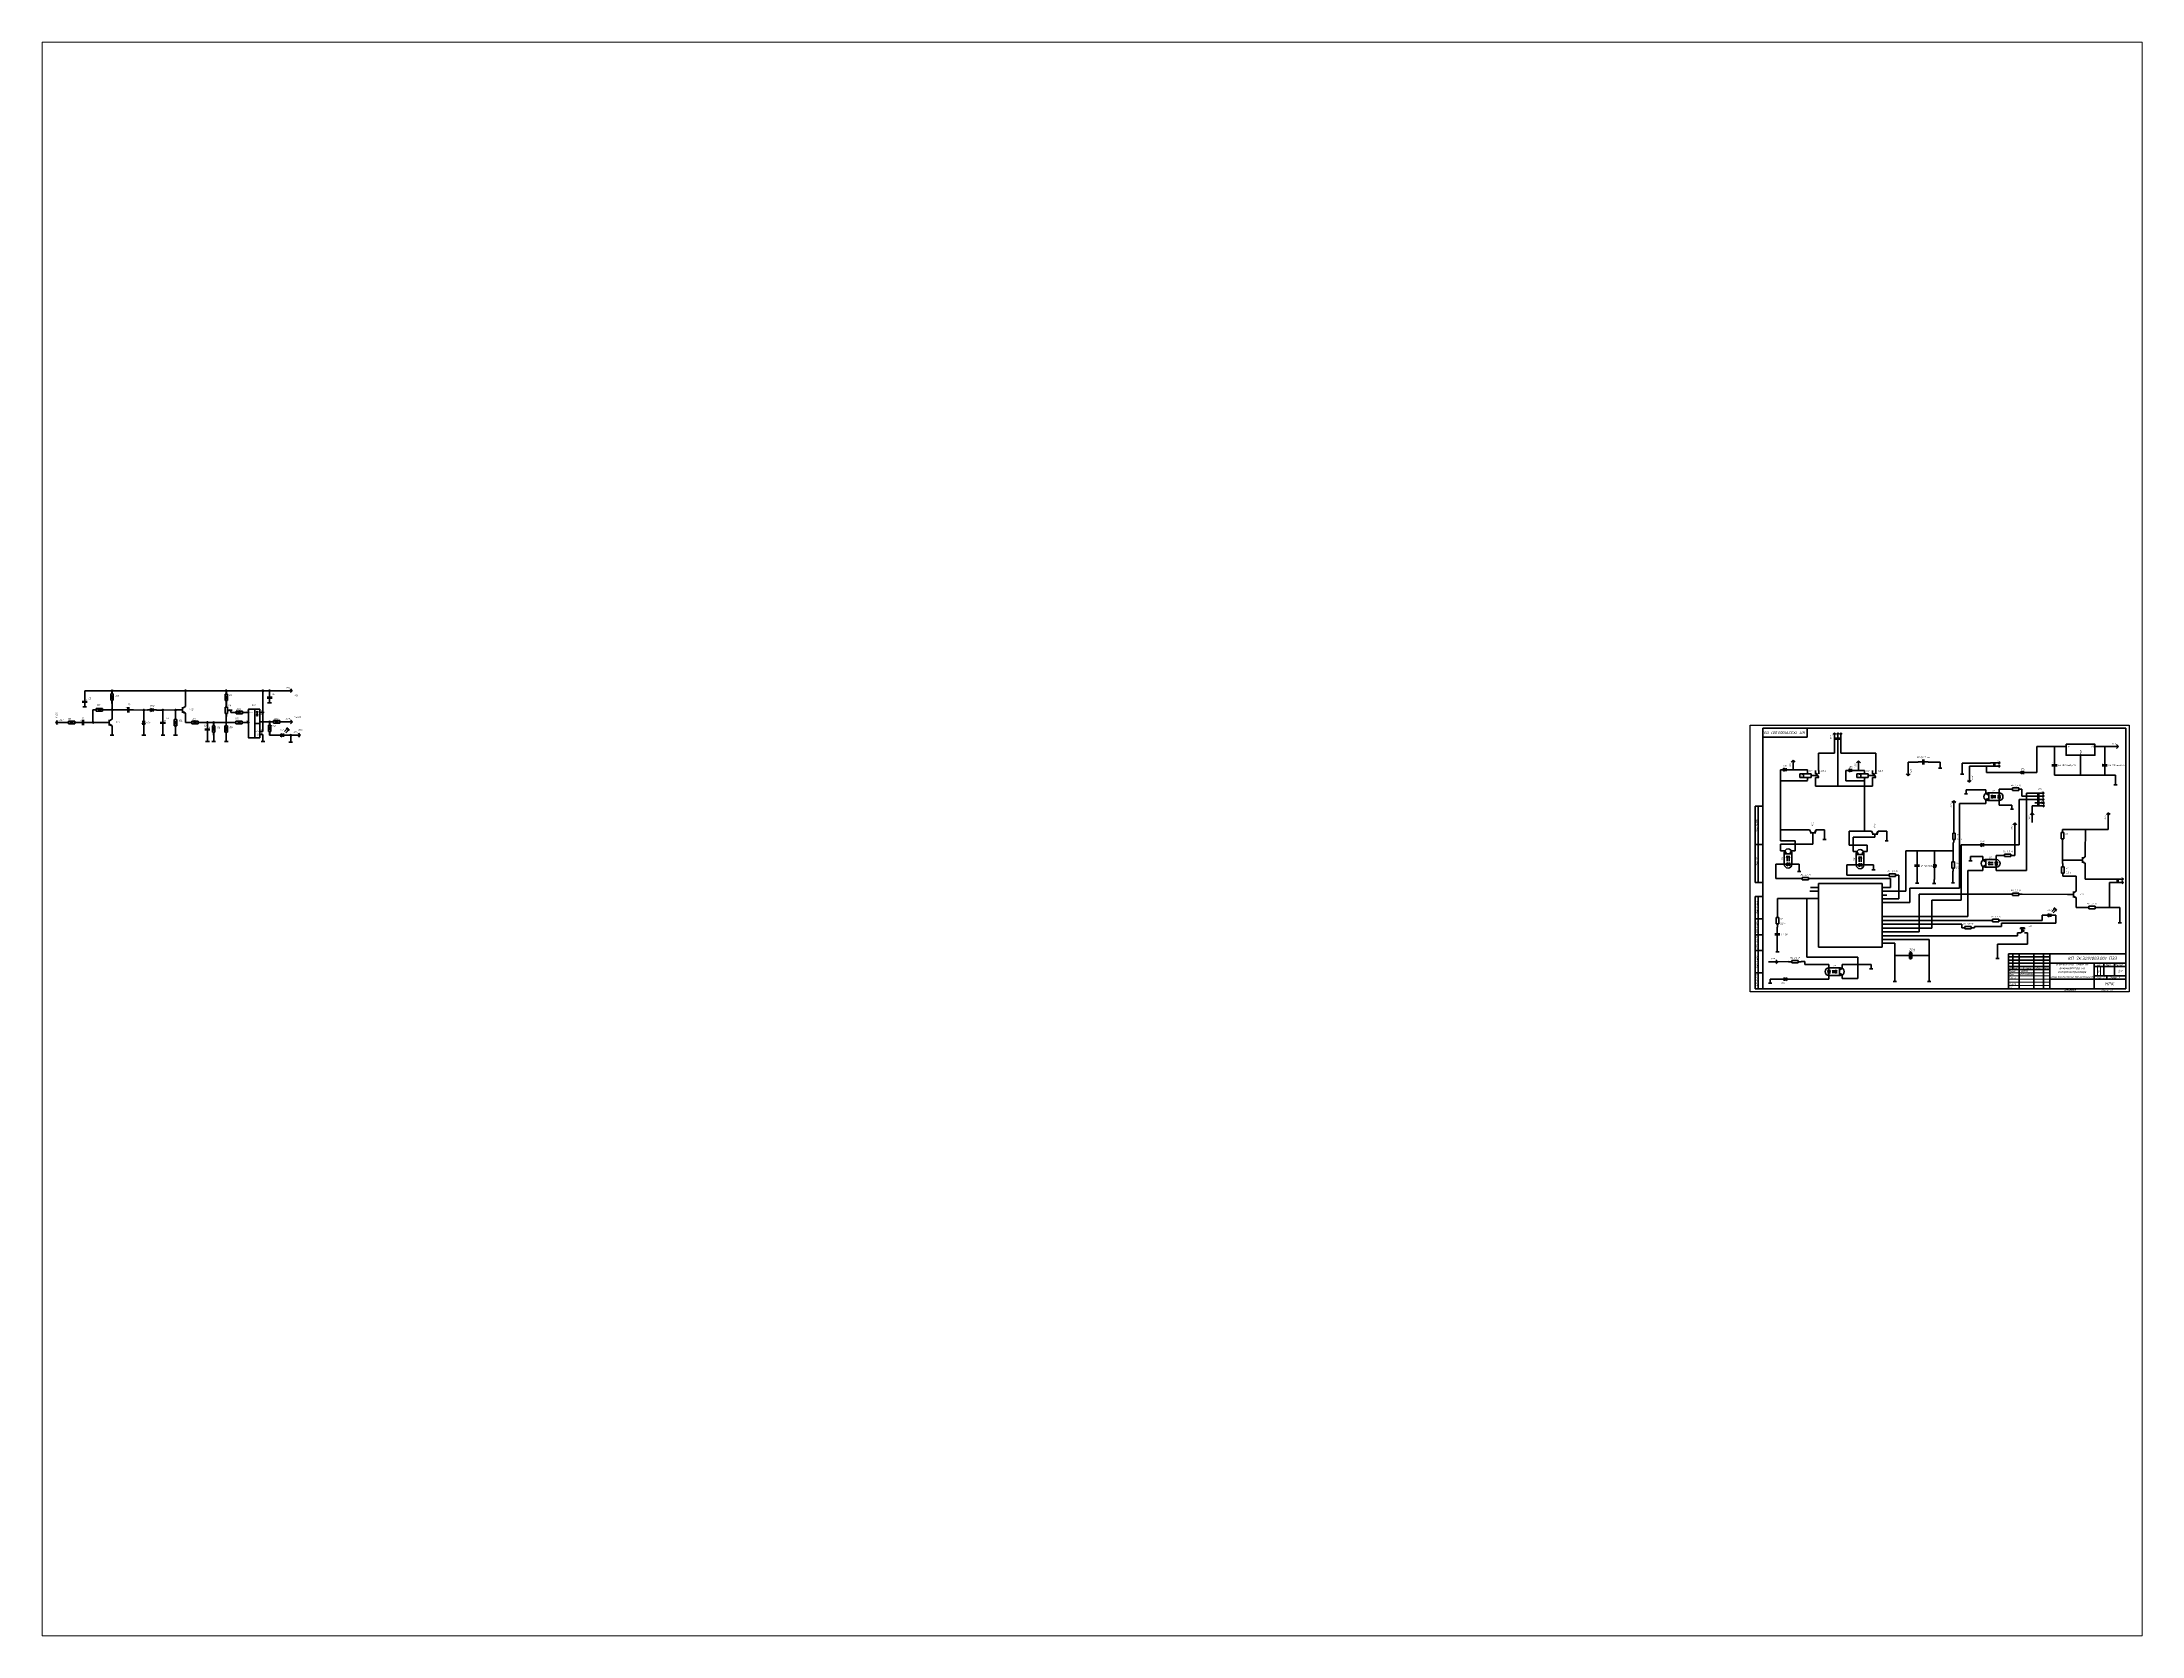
# Paper-space layout 'Layout1' of a CAD drawing. Header units: millimetres. Extents: x 26 to 231, y 20 to 176.
# The model-space entities are those that its viewports show. They can reach past a viewport. Long polylines and large blocks are cut down to what shows.
import ezdxf

# ---------------------------------------------------------------- set-up
doc = ezdxf.new("R2010")
doc.units = ezdxf.units.MM
doc.linetypes.add('HIDDEN2', pattern=[4.7625, 3.175, -1.5875])
doc.layers.get('0').update_dxf_attribs({"lineweight": 40})
for name, color, linetype, lineweight in [('4-текст', 92, 'Continuous', 30), ('Основная', 7, 'Continuous', 40), ('текст', 7, 'Continuous', 30), ('тонкая', 7, 'Continuous', 20)]:
    doc.layers.add(name, color=color, linetype=linetype, lineweight=lineweight)
doc.layers.add('KONTUR', color=7, linetype='Continuous')
doc.styles.get("Standard").update_dxf_attribs({"font": 'isocpeui.ttf'})
doc.styles.add('Мой', font='isocpeui.ttf')
doc.styles.add('стиль1', font='romans.shx', dxfattribs={"width": 0.75, "oblique": 15, "height": 3.5})

# ---------------------------------------------------------------- blocks, each defined once
blk = doc.blocks.new('rezistor')
for p, q in [((46.9, 169.8), (51.9, 169.8)), ((51.9, 169.8), (51.9, 171.8)), ((51.9, 171.8), (61.9, 171.8)), ((51.9, 169.8), (51.9, 167.8)), ((51.9, 167.8), (61.9, 167.8)), ((61.9, 171.8), (61.9, 169.8)), ((61.9, 169.8), (66.9, 169.8)), ((61.9, 167.8), (61.9, 169.8))]:
    blk.add_line(p, q)
blk = doc.blocks.new('rezistor 0_125')
at = {"lineweight": 50}
for p, q in [((154.8, 794.4), (153.4, 794.4)), ((158.4, 794.4), (154.8, 794.4)), ((158.4, 796.4), (168.4, 796.4)), ((158.4, 792.4), (158.4, 796.4)), ((160.8, 795.3), (164.3, 793.3)), ((162.7, 795.3), (166.2, 793.3)), ((168.4, 796.4), (166.5, 796.4)), ((168.4, 796.4), (168.4, 792.4)), ((168.4, 794.4), (173.4, 794.4)), ((168.4, 792.4), (158.4, 792.4))]:
    blk.add_line(p, q, dxfattribs=at)
at = {"color": 0, "lineweight": 50}
blk.add_blockref('rezistor', (106.5, 624.5), dxfattribs=at)
blk = doc.blocks.new('XP1')
at = {"linetype": 'Continuous', "lineweight": 50}
for p, q in [((299.1, 503.3), (306.6, 503.3)), ((306.6, 503.3), (314.1, 503.3)), ((314.1, 503.3), (311.1, 506.3)), ((314.1, 503.3), (311.1, 500.3))]:
    blk.add_line(p, q, dxfattribs=at)
blk = doc.blocks.new('condensator')
at = {"linetype": 'Continuous', "lineweight": 50}
for p, q in [((155.8, 727.6), (159.8, 727.6)), ((155.8, 727.6), (159.8, 727.6)), ((159.8, 727.6), (159.8, 734.6)), ((159.8, 727.6), (163.8, 727.6)), ((155.8, 726.1), (159.8, 726.1)), ((159.8, 719.1), (159.8, 726.1)), ((159.8, 726.1), (163.8, 726.1))]:
    blk.add_line(p, q, dxfattribs=at)
blk = doc.blocks.new('VD1')
at = {"linetype": 'Continuous', "lineweight": 50}
for p, q in [((222.3, 669.6), (227.3, 669.6)), ((227.3, 669.6), (227.3, 671.9)), ((231.3, 669.6), (227.3, 671.9)), ((231.3, 669.6), (227.3, 667.2)), ((227.3, 669.6), (231.3, 669.6)), ((227.3, 669.6), (227.3, 667.2)), ((231.3, 669.6), (231.3, 672.1)), ((231.3, 669.6), (236.3, 669.6)), ((231.3, 667.1), (231.3, 669.6))]:
    blk.add_line(p, q, dxfattribs=at)
blk = doc.blocks.new('Strelka')
h = blk.add_hatch(color=256)
h.paths.add_polyline_path([(233.5, 172.7), (234.3, 175.7), (233.5, 175.7)])
h.paths.add_polyline_path([(233.5, 175.7), (232.7, 175.7), (233.5, 172.7)])
for p, q in [((233.5, 175.7), (232.7, 175.7)), ((233.5, 172.7), (232.7, 175.7)), ((233.5, 175.7), (233.5, 179.7)), ((233.5, 175.7), (234.3, 175.7)), ((233.5, 172.7), (233.5, 175.7)), ((233.5, 172.7), (234.3, 175.7))]:
    blk.add_line(p, q)
blk = doc.blocks.new('rezistor peremennyj')
at = {"lineweight": 50}
for p, q in [((250.3, 784), (255.3, 784)), ((265.3, 786), (255.3, 786)), ((255.3, 786), (255.3, 784)), ((255.3, 784), (255.3, 782)), ((255.3, 782), (265.3, 782)), ((260.3, 793), (260.3, 789)), ((265.3, 782), (265.3, 786)), ((265.3, 784), (270.3, 784))]:
    blk.add_line(p, q, dxfattribs=at)
for name, p in [('rezistor', (203.4, 614.1)), ('Strelka', (26.8, 613.3))]:
    blk.add_blockref(name, p, dxfattribs=at)
blk = doc.blocks.new('*U18')
at = {"color": 7, "linetype": 'Continuous', "lineweight": 50}
for p, q in [((367.5, 342.9), (372.5, 342.9)), ((390.5, 347.9), (382.5, 347.9)), ((382.5, 302.9), (382.5, 337.9)), ((386.5, 344.8), (385.5, 343)), ((386.5, 341.2), (385.5, 343)), ((385.5, 341.2), (387.6, 341.2)), ((385.5, 340.4), (387.6, 340.4)), ((386.5, 340.4), (385.5, 338.6)), ((386.5, 336.8), (385.5, 338.6)), ((386.5, 344.8), (387.6, 343)), ((386.5, 341.2), (387.6, 343)), ((386.5, 340.4), (387.6, 338.6)), ((386.5, 336.8), (387.6, 338.6)), ((390.5, 347.9), (390.5, 338.9)), ((390.5, 342.9), (395.5, 342.9)), ((390.5, 336.9), (390.5, 302.9)), ((367.2, 326.8), (371.2, 326.8)), ((390.4, 325.4), (382.4, 325.4)), ((390.5, 302.9), (382.5, 302.9)), ((390.5, 327.9), (395.5, 327.9)), ((390.5, 312.9), (395.5, 312.9)), ((390.5, 307.9), (395.5, 307.9))]:
    blk.add_line(p, q, dxfattribs=at)
blk.add_lwpolyline([(372.5, 336.9), (372.5, 302.9), (382.5, 302.9), (382.5, 347.9), (372.5, 347.9), (372.5, 338.9)], dxfattribs=at)
blk.add_circle((372.5, 326.9), 1, dxfattribs=at)
for s, height, p in [('4', 3, (369, 328.2)), ('3', 3, (369.4, 344.2)), ('==', 4, (373.4, 341.8)), ('2', 3, (391.8, 339)), ('9', 3, (391.7, 343.7)), ('+U', 3, (383.5, 311.7)), ('-U', 3, (383.5, 306.7)), ('6', 3, (391.9, 308.6)), ('11', 3, (391.9, 313.8))]:
    blk.add_text(s, height=height, dxfattribs=at).set_placement(p)
blk = doc.blocks.new('VD5')
at = {"linetype": 'Continuous'}
for p, q in [((282.2, 673.5), (279.7, 673.5)), ((282.2, 673.5), (279.9, 669.5)), ((282.2, 669.5), (279.9, 669.5)), ((282.2, 673.5), (282.2, 678.5)), ((282.2, 669.5), (282.2, 673.5)), ((282.2, 673.5), (284.5, 669.5)), ((284.7, 673.5), (282.2, 673.5)), ((282.2, 664.5), (282.2, 669.5)), ((282.2, 669.5), (284.5, 669.5)), ((284.7, 673.5), (284.7, 672))]:
    blk.add_line(p, q, dxfattribs=at)
blk = doc.blocks.new('U5')
at = {"linetype": 'Continuous'}
for p, q in [((135.5, 535.8), (138, 535.8)), ((138, 539.8), (135.7, 539.8)), ((138, 535.8), (135.7, 539.8)), ((138, 548.8), (138, 539.8)), ((138, 543.8), (156, 543.8)), ((138, 539.8), (140.3, 539.8)), ((138, 535.8), (140.3, 539.8)), ((138, 539.8), (138, 535.8)), ((138, 535.8), (138, 537.8)), ((138, 535.8), (138, 526.8)), ((138, 535.8), (140.5, 535.8)), ((138, 531.8), (156, 531.8)), ((151, 539.3), (143, 539.3)), ((151, 536.3), (143, 536.3)), ((151, 539.3), (148, 540.1)), ((151, 539.3), (148, 538.5)), ((151, 536.3), (148, 537.1)), ((151, 536.3), (148, 535.5)), ((159, 543), (154.5, 540.4)), ((154.5, 537.8), (154.5, 542.3)), ((154.5, 533.3), (154.5, 537.8)), ((156.4, 534.1), (154.5, 535.2)), ((159, 532.6), (156, 533.4)), ((159, 532.6), (156.4, 534.1)), ((159, 532.6), (156.8, 534.8)), ((159, 543), (159, 548.8)), ((159, 532.6), (159, 526.8))]:
    blk.add_line(p, q, dxfattribs=at)
for centre, start, end in [((138, 537.8), 90, 270), ((156, 537.8), 270, 90)]:
    blk.add_arc(centre, 6, start, end, dxfattribs=at)
blk = doc.blocks.new('SA9')
at = {"linetype": 'Continuous'}
for p, q in [((423.6, 563.1), (423.6, 558.1)), ((428.6, 558.1), (428.6, 563.1)), ((423.6, 558.1), (426.6, 558.1)), ((423.6, 552.1), (428.6, 552.1)), ((423.6, 552.1), (423.6, 547.1)), ((428.6, 552.1), (424.7, 558.8))]:
    blk.add_line(p, q, dxfattribs=at)
blk = doc.blocks.new('K2')
at = {"color": 7, "linetype": 'Continuous'}
for p, q in [((137.3, 450.6), (137.3, 444.6)), ((143.3, 450.6), (137.3, 450.6)), ((137.3, 444.6), (143.3, 444.6)), ((143.3, 450.6), (149.3, 450.6)), ((143.3, 444.6), (143.3, 450.6)), ((155.3, 444.6), (143.3, 444.6)), ((149.3, 450.6), (149.3, 455.6)), ((149.3, 450.6), (155.3, 450.6)), ((149.3, 439.6), (149.3, 444.6)), ((155.3, 450.6), (155.3, 444.6)), ((155.3, 450.6), (155.3, 447.6))]:
    blk.add_line(p, q, dxfattribs=at)
at = {"color": 7, "linetype": 'HIDDEN2', "ltscale": 0.5}
blk.add_line((155.3, 447.6), (165.4, 447.6), dxfattribs=at)
at = {"color": 7, "linetype": 'Continuous', "const_width": 0.5}
for points in [[(150.5, 443.1, 1), (151, 443.1, 1)], [(168.6, 450.9, 1), (169.1, 450.9, 1)]]:
    blk.add_lwpolyline(points, format="xyb", close=True, dxfattribs=at)
at = {"linetype": 'Continuous'}
blk.add_blockref('SA9', (-261.5, -107.6), dxfattribs=at)
at = {"color": 7, "linetype": 'Continuous'}
blk.add_text('P', height=3, dxfattribs=at).set_placement((139.5, 446))
blk = doc.blocks.new('XP1 1')
at = {"linetype": 'Continuous'}
for p, q in [((393.6, 500.8), (408.6, 500.8)), ((398.7, 500.8), (398.7, 490.8)), ((400.2, 500.8), (400.2, 490.8)), ((408.6, 500.8), (406.6, 502.8)), ((408.6, 500.8), (406.6, 498.8)), ((408.6, 495.8), (406.6, 497.8)), ((393.6, 495.8), (408.6, 495.8)), ((393.6, 490.8), (408.6, 490.8)), ((408.6, 495.8), (406.6, 493.8)), ((408.6, 490.8), (406.6, 492.8)), ((408.6, 490.8), (406.6, 488.8))]:
    blk.add_line(p, q, dxfattribs=at)
for s, p in [('2', (403.9, 496.6)), ('1', (403.9, 501.6)), ('3', (403.9, 491.6))]:
    blk.add_text(s, height=3, dxfattribs=at).set_placement(p)
blk = doc.blocks.new('SA1')
at = {"linetype": 'Continuous'}
for p, q in [((310.9, 554.7), (315.9, 554.7)), ((315.9, 554.7), (321.9, 558.1)), ((321.9, 554.7), (326.9, 554.7))]:
    blk.add_line(p, q, dxfattribs=at)
blk = doc.blocks.new('SB1')
at = {"linetype": 'Continuous', "lineweight": 50}
for p, q in [((153.8, 505.7), (147.8, 505.7)), ((147.8, 505.7), (147.8, 503.7)), ((150, 499.6), (150, 505.7)), ((151.5, 500.4), (151.5, 505.7)), ((153.8, 503.7), (153.8, 505.7))]:
    blk.add_line(p, q, dxfattribs=at)
at = {"color": 0, "lineweight": 50}
blk.add_blockref('SA1', (-168.1, -56.4), dxfattribs=at)
blk = doc.blocks.new('XP1 111')
at = {"linetype": 'Continuous'}
for p, q in [((169.5, 220.8), (184.5, 220.8)), ((169.5, 215.8), (184.5, 215.8)), ((174.6, 220.8), (174.6, 215.8)), ((176.1, 220.8), (176.1, 215.8)), ((184.5, 220.8), (182.5, 222.8)), ((184.5, 220.8), (182.5, 218.8)), ((184.5, 215.8), (182.5, 217.8)), ((184.5, 215.8), (182.5, 213.8))]:
    blk.add_line(p, q, dxfattribs=at)
for s, p in [('2', (179.8, 216.6)), ('1', (179.8, 221.6))]:
    blk.add_text(s, height=3, dxfattribs=at).set_placement(p)

msp = doc.modelspace()

# ---------------------------------------------------------------- hatches: boundary and pattern name
at = {"lineweight": 50, "true_color": 0xffffff}
h = msp.add_hatch(color=7, dxfattribs=at)
h.dxf.hatch_style = 1
h.paths.add_polyline_path([(4282.6, -2505.9, 0.414214), (4281.6, -2506.9, 0.005143), (4281.6, -2506.9), (4282.6, -2506.9)])
h.paths.add_polyline_path([(4282.6, -2505.9), (4282.6, -2506.9), (4283.6, -2506.9, 0.007284), (4283.6, -2506.9, 0.414214)])
h.paths.add_polyline_path([(4283.6, -2506.9), (4282.6, -2506.9), (4281.6, -2506.9, 0.975449)])
h = msp.add_hatch(color=7, dxfattribs=at)
h.dxf.hatch_style = 1
h.paths.add_polyline_path([(4398.2, -2505.8, 0.414214), (4397.2, -2506.8, 0.005143), (4397.2, -2506.8), (4398.2, -2506.8)])
h.paths.add_polyline_path([(4398.2, -2505.8), (4398.2, -2506.8), (4399.2, -2506.8, 0.007284), (4399.2, -2506.8, 0.414214)])
h.paths.add_polyline_path([(4399.2, -2506.8), (4398.2, -2506.8), (4397.2, -2506.8, 0.975449)])
h = msp.add_hatch(color=7, dxfattribs=at)
h.dxf.hatch_style = 1
h.paths.add_polyline_path([(4462.4, -2505.9, 0.414214), (4461.4, -2506.9, 0.005143), (4461.4, -2506.9), (4462.4, -2506.9)])
h.paths.add_polyline_path([(4462.4, -2505.9), (4462.4, -2506.9), (4463.4, -2506.9, 0.007284), (4463.4, -2506.9, 0.414214)])
h.paths.add_polyline_path([(4463.4, -2506.9), (4462.4, -2506.9), (4461.4, -2506.9, 0.975449)])
h = msp.add_hatch(color=7, dxfattribs=at)
h.dxf.hatch_style = 1
h.paths.add_polyline_path([(4520.2, -2505.8, 0.414214), (4519.2, -2506.8, 0.005143), (4519.2, -2506.8), (4520.2, -2506.8)])
h.paths.add_polyline_path([(4520.2, -2505.8), (4520.2, -2506.8), (4521.2, -2506.8, 0.007284), (4521.2, -2506.8, 0.414214)])
h.paths.add_polyline_path([(4521.2, -2506.8), (4520.2, -2506.8), (4519.2, -2506.8, 0.975449)])
h = msp.add_hatch(color=7, dxfattribs=at)
h.dxf.hatch_style = 1
h.paths.add_polyline_path([(4530.6, -2505.8, 0.414214), (4529.6, -2506.8, 0.005143), (4529.6, -2506.8), (4530.6, -2506.8)])
h.paths.add_polyline_path([(4530.6, -2505.8), (4530.6, -2506.8), (4531.6, -2506.8, 0.007284), (4531.6, -2506.8, 0.414214)])
h.paths.add_polyline_path([(4531.6, -2506.8), (4530.6, -2506.8), (4529.6, -2506.8, 0.975449)])
h = msp.add_hatch(color=7, dxfattribs=at)
h.dxf.hatch_style = 1
h.paths.add_polyline_path([(4282.6, -2536, 0.414214), (4281.6, -2537, 0.005143), (4281.6, -2537), (4282.6, -2537)])
h.paths.add_polyline_path([(4282.6, -2536), (4282.6, -2537), (4283.6, -2537, 0.007284), (4283.6, -2537, 0.414214)])
h.paths.add_polyline_path([(4283.6, -2537), (4282.6, -2537), (4281.6, -2537, 0.975449)])
h = msp.add_hatch(color=7, dxfattribs=at)
h.dxf.hatch_style = 1
h.paths.add_polyline_path([(4282.6, -2537), (4281.6, -2537, 0.41272), (4282.6, -2538)])
h = msp.add_hatch(color=7, dxfattribs=at)
h.dxf.hatch_style = 1
h.paths.add_polyline_path([(4282.6, -2536), (4282.6, -2537), (4283.6, -2537, 0.41272)])
h = msp.add_hatch(color=7, dxfattribs=at)
h.dxf.hatch_style = 1
h.paths.add_polyline_path([(4332.7, -2536.1, 0.414214), (4331.7, -2537.1, 0.005143), (4331.7, -2537.1), (4332.7, -2537.1)])
h.paths.add_polyline_path([(4332.7, -2536.1), (4332.7, -2537.1), (4333.7, -2537.1, 0.007284), (4333.7, -2537.1, 0.414214)])
h.paths.add_polyline_path([(4333.7, -2537.1), (4332.7, -2537.1), (4331.7, -2537.1, 0.975449)])
h = msp.add_hatch(color=7, dxfattribs=at)
h.dxf.hatch_style = 1
h.paths.add_polyline_path([(4362.5, -2536.1, 0.414214), (4361.5, -2537.1, 0.005143), (4361.5, -2537.2), (4362.5, -2537.2)])
h.paths.add_polyline_path([(4362.5, -2536.1), (4362.5, -2537.2), (4363.5, -2537.2, 0.007284), (4363.5, -2537.1, 0.414214)])
h.paths.add_polyline_path([(4363.5, -2537.2), (4362.5, -2537.2), (4361.5, -2537.2, 0.975449)])
h = msp.add_hatch(color=7, dxfattribs=at)
h.dxf.hatch_style = 1
h.paths.add_polyline_path([(4382.5, -2536.1, 0.414214), (4381.5, -2537.1, 0.005143), (4381.5, -2537.2), (4382.5, -2537.2)])
h.paths.add_polyline_path([(4382.5, -2536.1), (4382.5, -2537.2), (4383.5, -2537.2, 0.007284), (4383.5, -2537.1, 0.414214)])
h.paths.add_polyline_path([(4383.5, -2537.2), (4382.5, -2537.2), (4381.5, -2537.2, 0.975449)])
h = msp.add_hatch(color=7, dxfattribs=at)
h.dxf.hatch_style = 1
h.paths.add_polyline_path([(4520.2, -2539.9, 0.414214), (4519.2, -2540.9, 0.005143), (4519.2, -2540.9), (4520.2, -2540.9)])
h.paths.add_polyline_path([(4520.2, -2539.9), (4520.2, -2540.9), (4521.2, -2540.9, 0.007284), (4521.2, -2540.9, 0.414214)])
h.paths.add_polyline_path([(4521.2, -2540.9), (4520.2, -2540.9), (4519.2, -2540.9, 0.975449)])
h = msp.add_hatch(color=7, dxfattribs=at)
h.dxf.hatch_style = 1
h.paths.add_polyline_path([(4252.6, -2555.8, 0.414214), (4251.6, -2556.8, 0.005143), (4251.6, -2556.8), (4252.6, -2556.8)])
h.paths.add_polyline_path([(4252.6, -2555.8), (4252.6, -2556.8), (4253.6, -2556.8, 0.007284), (4253.6, -2556.8, 0.414214)])
h.paths.add_polyline_path([(4253.6, -2556.8), (4252.6, -2556.8), (4251.6, -2556.8, 0.975449)])
h = msp.add_hatch(color=7, dxfattribs=at)
h.dxf.hatch_style = 1
h.paths.add_polyline_path([(4432.7, -2555.7, 0.414214), (4431.7, -2556.7, 0.005143), (4431.7, -2556.7), (4432.7, -2556.7)])
h.paths.add_polyline_path([(4432.7, -2555.7), (4432.7, -2556.7), (4433.7, -2556.7, 0.007284), (4433.7, -2556.7, 0.414214)])
h.paths.add_polyline_path([(4433.7, -2556.7), (4432.7, -2556.7), (4431.7, -2556.7, 0.975449)])
h = msp.add_hatch(color=7, dxfattribs=at)
h.dxf.hatch_style = 1
h.paths.add_polyline_path([(4442.7, -2555.8, 0.414214), (4441.7, -2556.8, 0.005143), (4441.7, -2556.8), (4442.7, -2556.8)])
h.paths.add_polyline_path([(4442.7, -2555.8), (4442.7, -2556.8), (4443.7, -2556.8, 0.007284), (4443.7, -2556.8, 0.414214)])
h.paths.add_polyline_path([(4443.7, -2556.8), (4442.7, -2556.8), (4441.7, -2556.8, 0.975449)])
h = msp.add_hatch(color=7, dxfattribs=at)
h.dxf.hatch_style = 1
h.paths.add_polyline_path([(4530.7, -2554.8, 0.414214), (4529.7, -2555.8, 0.005143), (4529.7, -2555.9), (4530.7, -2555.9)])
h.paths.add_polyline_path([(4530.7, -2554.8), (4530.7, -2555.9), (4531.7, -2555.9, 0.007284), (4531.7, -2555.8, 0.414214)])
h.paths.add_polyline_path([(4531.7, -2555.9), (4530.7, -2555.9), (4529.7, -2555.9, 0.975449)])
h = msp.add_hatch(color=7, dxfattribs=at)
h.dxf.hatch_style = 1
h.paths.add_polyline_path([(4564, -2575.9, 0.414214), (4563, -2576.9, 0.005143), (4563, -2576.9), (4564, -2576.9)])
h.paths.add_polyline_path([(4564, -2575.9), (4564, -2576.9), (4565, -2576.9, 0.007284), (4565, -2576.9, 0.414214)])
h.paths.add_polyline_path([(4565, -2576.9), (4564, -2576.9), (4563, -2576.9, 0.975449)])
h = msp.add_hatch()
h.set_pattern_fill('ANGLE', color=256)
h.set_pattern_definition([(0, (523.399, -133.952), (0, 6.985), [5.08, -1.905]), (90, (523.399, -133.952), (-6.985, 4e-16), [5.08, -1.905])])
h.paths.add_polyline_path([(4823.5, -2762.7, 0.413843), (4822.4, -2763.8), (4823.5, -2763.8)])
h.paths.add_polyline_path([(4823.5, -2762.7), (4823.5, -2763.8), (4824.5, -2763.8, 0.414584)])
h.paths.add_polyline_path([(4824.5, -2763.8), (4823.5, -2763.8), (4822.4, -2763.8, 1)])

# ---------------------------------------------------------------- linework, layer by layer
at = {"lineweight": 50}
for p, q in [((4282.6, -2506.8), (4239.6, -2506.8)), ((4239.6, -2508.1), (4239.6, -2506.8)), ((4239.6, -2516.6), (4239.6, -2508.1)), ((4282.6, -2506.8), (4551.5, -2506.8)), ((4398.2, -2526.9), (4398.2, -2506.8)), ((4520.2, -2570.9), (4520.2, -2506.8)), ((4530.6, -2510.3), (4530.6, -2506.8)), ((4239.6, -2532.1), (4236.6, -2532.1)), ((4239.6, -2532.1), (4242.6, -2532.1)), ((4252.6, -2537), (4252.6, -2556.8)), ((4272.6, -2537), (4300.7, -2536.9)), ((4282.6, -2546.7), (4282.6, -2526.8)), ((4316.2, -2536.9), (4338.4, -2537.2)), ((4332.5, -2550.2), (4332.6, -2537.1)), ((4352.4, -2537.2), (4362.5, -2537.2)), ((4362.5, -2537.2), (4384.2, -2537.1)), ((4362.6, -2549.6), (4362.6, -2537.2)), ((4382.5, -2547.2), (4382.5, -2537.1)), ((4469.6, -2540.9), (4469.6, -2537.5)), ((4472.8, -2540.9), (4469.6, -2540.9)), ((4530.6, -2525.8), (4527.6, -2525.8)), ((4530.6, -2525.8), (4533.6, -2525.8)), ((4244.4, -2556.8), (4268.6, -2556.9)), ((4282.6, -2576.9), (4279.6, -2576.9)), ((4282.6, -2567.1), (4282.6, -2569.7)), ((4282.6, -2569.7), (4282.6, -2576.8)), ((4282.6, -2576.9), (4285.6, -2576.9)), ((4332.6, -2576.8), (4329.6, -2576.8)), ((4332.5, -2564.2), (4332.6, -2576.8)), ((4332.6, -2576.8), (4335.6, -2576.8)), ((4362.7, -2576.9), (4359.7, -2576.9)), ((4362.6, -2565.1), (4362.6, -2566.7)), ((4362.6, -2566.7), (4362.6, -2576.9)), ((4362.7, -2576.9), (4365.7, -2576.9)), ((4382.6, -2576.9), (4379.6, -2576.9)), ((4382.5, -2567.2), (4382.6, -2576.9)), ((4382.6, -2576.9), (4385.6, -2576.9)), ((4398.2, -2547.3), (4398.2, -2556.6)), ((4398.6, -2556.6), (4398.2, -2556.6)), ((4403.4, -2556.6), (4398.6, -2556.6)), ((4423.4, -2556.6), (4472.7, -2557)), ((4432.7, -2560.1), (4432.7, -2556.7)), ((4432.7, -2575.5), (4432.7, -2576.7)), ((4432.7, -2576.7), (4432.7, -2586.7)), ((4442.7, -2576.8), (4442.7, -2586.9)), ((4462.5, -2557), (4462.5, -2547.4)), ((4462.5, -2577), (4462.5, -2586.9)), ((4520.2, -2555.9), (4531.7, -2555.8)), ((4520.2, -2575.9), (4520.2, -2586.9)), ((4530.7, -2575.8), (4530.7, -2576.9)), ((4530.7, -2576.9), (4540.6, -2576.9)), ((4560.6, -2576.9), (4564, -2576.9)), ((4564, -2576.9), (4564, -2587.7)), ((4432.9, -2586.8), (4429.9, -2586.8)), ((4432.9, -2586.8), (4435.9, -2586.8)), ((4442.7, -2586.9), (4439.7, -2586.9)), ((4442.7, -2586.9), (4445.7, -2586.9)), ((4462.6, -2586.9), (4459.6, -2586.9)), ((4462.6, -2586.9), (4465.6, -2586.9)), ((4520.2, -2586.9), (4517.2, -2586.9)), ((4520.2, -2586.9), (4523.2, -2586.9)), ((4564, -2587.7), (4561, -2587.7)), ((4564, -2587.7), (4567, -2587.7)), ((6994.9, -2605.1), (6969.7, -2605.1)), ((6969.7, -2605.1), (6969.7, -2632.5)), ((6994.9, -2588.1), (6994.9, -2605.1)), ((6999.9, -2588.1), (6999.9, -2656.9)), ((7004.9, -2588.1), (7004.9, -2605.1)), ((7004.9, -2605.1), (7059.7, -2605.1)), ((7059.7, -2605.1), (7059.7, -2632.5)), ((7341.2, -2594.7), (7313.5, -2594.7)), ((7313.5, -2594.7), (7313.5, -2635.5)), ((7359.5, -2594.7), (7341.2, -2594.7)), ((7341.2, -2594.7), (7341.2, -2616.4)), ((7382.2, -2639.8), (7382.2, -2608.5)), ((7382.2, -2608.5), (7382.2, -2639.8)), ((7404.9, -2591.1), (7404.9, -2594.7)), ((7404.9, -2594.7), (7427.1, -2594.7)), ((7420.2, -2616.4), (7420.2, -2594.7)), ((6909.7, -2631.3), (6909.7, -2648.5)), ((6923.7, -2631.3), (6952, -2631.3)), ((6952, -2631.3), (6952, -2632.5)), ((7012.7, -2632.2), (7012.7, -2648.5)), ((7026.7, -2632.2), (7026.7, -2632.2)), ((7042, -2632.2), (7026.7, -2632.2)), ((7042, -2632.5), (7042, -2632.2)), ((7126.7, -2619.1), (7110.7, -2619.1)), ((7110.7, -2619.1), (7110.7, -2625.6)), ((7161.1, -2619.1), (7142.2, -2619.1)), ((7161.1, -2622.7), (7161.1, -2619.1)), ((7240.5, -2620.6), (7195.9, -2620.6)), ((7195.9, -2620.6), (7195.9, -2632)), ((7207.1, -2636), (7207.1, -2625.6)), ((7207.1, -2625.6), (7240.5, -2625.6)), ((7233.9, -2635.5), (7233.9, -2625.6)), ((7283.6, -2635.5), (7233.9, -2635.5)), ((7313.5, -2635.5), (7297.6, -2635.5)), ((7341.2, -2639.8), (7341.2, -2631.9)), ((7382.2, -2639.8), (7341.2, -2639.8)), ((7420.2, -2639.8), (7382.2, -2639.8)), ((7420.2, -2631.9), (7420.2, -2639.8)), ((7420.2, -2639.8), (7437, -2639.8)), ((7437, -2639.8), (7437, -2648.6)), ((6909.7, -2648.5), (6952, -2648.5)), ((6909.7, -2648.5), (6909.7, -2742.9)), ((6964.7, -2648.5), (6964.7, -2656.9)), ((7054.7, -2656.9), (6964.7, -2656.9)), ((7012.7, -2648.5), (7042, -2648.5)), ((7042, -2648.5), (7042, -2666.6)), ((7042, -2666.6), (7042, -2728.1)), ((7054.7, -2648.5), (7054.7, -2656.9)), ((7233, -2662.6), (7201.8, -2662.6)), ((7201.8, -2662.6), (7201.8, -2665.9)), ((7254, -2662.6), (7254, -2661.8)), ((7254, -2661.8), (7269.9, -2661.8)), ((7285.5, -2749.5), (7285.5, -2678)), ((7285.5, -2678), (7310, -2678)), ((7289.9, -2661.8), (7289.9, -2673)), ((7289.9, -2673), (7310, -2673)), ((7310, -2668), (7297, -2668)), ((7297, -2668), (7297, -2767.8)), ((7315.1, -2678), (7315.1, -2688.2)), ((7316.6, -2678), (7316.6, -2688.2)), ((7182.7, -2725.9), (7182.7, -2694)), ((7233, -2684.6), (7191.3, -2684.6)), ((7191.3, -2684.6), (7191.3, -2817.4)), ((7254, -2686.9), (7254, -2684.6)), ((7274.2, -2686.9), (7254, -2686.9)), ((7310, -2688.2), (7306.2, -2688.2)), ((7306.2, -2688.2), (7306.2, -2699.1)), ((7310, -2683.2), (7325, -2683.2)), ((7310, -2688.2), (7325, -2688.2)), ((7325, -2688.2), (7325, -2688.2)), ((6950.5, -2725.9), (6909.7, -2725.9)), ((6909.7, -2742.9), (6932.7, -2742.9)), ((6932.7, -2742.9), (6932.7, -2758.9)), ((6960.7, -2748.2), (6960.7, -2737.4)), ((6979.2, -2725.9), (6970.8, -2725.9)), ((6979.2, -2734.8), (6979.2, -2725.9)), ((7042, -2728.1), (7017.7, -2728.1)), ((7017.7, -2728.1), (7017.7, -2728.1)), ((7017.7, -2728.1), (7017.7, -2750)), ((7046.2, -2737.1), (7024.2, -2737.1)), ((7024.2, -2737.1), (7024.2, -2760)), ((7053.1, -2728.1), (7042, -2728.1)), ((7046.2, -2737.1), (7058.3, -2737.1)), ((7076.9, -2728.1), (7068.5, -2728.1)), ((7076.9, -2737), (7076.9, -2728.1)), ((7278.5, -2729.9), (7278.5, -2766)), ((7353.6, -2725.1), (7425.8, -2725.1)), ((7389.6, -2763.1), (7389.7, -2725.1)), ((7425.8, -2725.1), (7425.8, -2713.8)), ((6960.7, -2748.2), (6909.7, -2748.2)), ((6909.7, -2748.2), (6909.7, -2758.9)), ((6910.7, -2758.9), (6909.7, -2758.9)), ((7017.7, -2750), (7046.2, -2750)), ((7046.2, -2750), (7046.2, -2760)), ((7107, -2822.4), (7107, -2758.9)), ((7107, -2758.9), (7181.6, -2758.9)), ((7124.8, -2774.6), (7124.8, -2758.9)), ((7152.4, -2775.7), (7152.4, -2758.9)), ((7181.6, -2748.6), (7181.6, -2745.9)), ((7181.6, -2745.9), (7182.7, -2745.9)), ((7181.6, -2758.9), (7181.6, -2748.6)), ((7181.6, -2770.9), (7181.6, -2758.9)), ((7194.1, -2836.6), (7194.1, -2749.5)), ((7194.1, -2749.5), (7220.3, -2749.5)), ((7228.5, -2767.8), (7208.8, -2767.8)), ((7208.8, -2767.8), (7208.8, -2768.5)), ((7234.3, -2749.5), (7285.5, -2749.5)), ((7249.5, -2767.8), (7249.5, -2766)), ((7249.5, -2766), (7257.6, -2766)), ((7278.5, -2766), (7277.6, -2766)), ((7297, -2767.8), (7297, -2789.8)), ((7353.6, -2745.1), (7353.6, -2778.8)), ((7375.6, -2773.3), (7353.6, -2773.3)), ((6910.7, -2779.9), (6902.1, -2779.9)), ((6902.1, -2802.6), (6902.1, -2779.9)), ((6939, -2802.6), (6902.1, -2802.6)), ((6932.7, -2779.9), (6939.1, -2779.9)), ((6939.1, -2779.9), (6939.1, -2785.1)), ((6959, -2802.6), (7082.7, -2802.6)), ((6969.7, -2810.4), (6969.7, -2910.4)), ((7069.7, -2810.4), (6969.7, -2810.4)), ((6969.7, -2810.4), (6969.7, -2816.4)), ((7024.2, -2781), (7014.3, -2781)), ((7014.3, -2781), (7014.3, -2796.9)), ((7014.3, -2796.9), (7075.9, -2796.9)), ((7046.2, -2781), (7056.2, -2781)), ((7056.2, -2781), (7056.2, -2782.8)), ((7069.7, -2910.4), (7069.7, -2810.4)), ((7069.7, -2810.4), (7069.7, -2818.4)), ((7069.7, -2810.4), (7069.7, -2816.4)), ((7082.7, -2802.6), (7082.7, -2816.4)), ((7095.9, -2796.9), (7095.9, -2834.4)), ((7124.8, -2790), (7124.8, -2799.1)), ((7124.8, -2799.1), (7124.8, -2803.7)), ((7152.4, -2803.9), (7151.9, -2803.9)), ((7152.4, -2789.7), (7152.4, -2803.9)), ((7181.2, -2802.9), (7181.2, -2790.9)), ((7181.2, -2790.9), (7181.6, -2790.9)), ((7228.5, -2789.8), (7204.8, -2789.8)), ((7204.8, -2789.8), (7204.8, -2862.4)), ((7297, -2789.8), (7249.5, -2789.8)), ((7353.6, -2778.8), (7354.4, -2778.8)), ((7375.5, -2798.8), (7354.4, -2798.8)), ((7375.5, -2800.5), (7375.5, -2798.8)), ((7375.5, -2817.4), (7375.5, -2800.5)), ((7389.6, -2803.1), (7389.6, -2783.5)), ((7389.6, -2803.1), (7389.6, -2803.7)), ((7434.9, -2803.7), (7389.6, -2803.7)), ((7389.6, -2803.7), (7389.6, -2803.7)), ((7434.9, -2808.7), (7427.8, -2808.7)), ((7427.8, -2808.7), (7427.8, -2811.9)), ((6944.6, -2833.7), (6904.9, -2833.7)), ((6904.9, -2833.7), (6904.9, -2858.9)), ((6969.7, -2833.7), (6944.6, -2833.7)), ((6951.2, -2926.3), (6951.2, -2833.7)), ((6969.7, -2822.4), (6955.7, -2822.4)), ((6969.7, -2816.4), (6956.9, -2816.4)), ((6969.7, -2816.4), (6969.7, -2822.4)), ((6969.7, -2822.4), (6969.7, -2833.7)), ((7069.7, -2816.4), (7076.7, -2816.4)), ((7069.7, -2816.4), (7069.7, -2822.4)), ((7069.7, -2818.4), (7069.7, -2826.4)), ((7069.7, -2822.4), (7077.8, -2822.4)), ((7077.8, -2822.4), (7069.7, -2822.4)), ((7069.7, -2822.4), (7069.7, -2828.4)), ((7069.7, -2826.4), (7069.7, -2834.4)), ((7069.7, -2828.4), (7077.1, -2828.4)), ((7077.1, -2828.4), (7069.7, -2828.4)), ((7069.7, -2828.4), (7069.7, -2834.4)), ((7069.7, -2834.4), (7069.7, -2842.4)), ((7069.7, -2834.4), (7075.5, -2834.4)), ((7075.5, -2834.4), (7069.7, -2834.4)), ((7069.7, -2834.4), (7069.7, -2840.4)), ((7069.7, -2840.4), (7076.7, -2840.4)), ((7069.7, -2842.4), (7069.7, -2850.4)), ((7095.9, -2834.4), (7075.5, -2834.4)), ((7082.7, -2816.4), (7076.7, -2816.4)), ((7113.2, -2840.4), (7076.7, -2840.4)), ((7077.8, -2822.4), (7107, -2822.4)), ((7191.3, -2817.4), (7113.2, -2817.4)), ((7113.2, -2817.4), (7113.2, -2839.9)), ((7113.2, -2839.9), (7113.2, -2840.4)), ((7270.1, -2827.2), (7127.8, -2827.2)), ((7127.8, -2827.2), (7127.8, -2886.4)), ((7148, -2880.4), (7148, -2836.6)), ((7148, -2836.6), (7194.1, -2836.6)), ((7361.5, -2827.6), (7290.1, -2827.2)), ((7375.5, -2837.8), (7375.5, -2848)), ((7427.8, -2848), (7427.8, -2811.9)), ((7069.7, -2868.4), (7069.7, -2862.4)), ((7069.7, -2862.4), (7075.6, -2862.4)), ((7069.7, -2874.4), (7069.7, -2868.4)), ((7069.7, -2868.4), (7076.2, -2868.4)), ((7076.2, -2868.4), (7069.7, -2868.4)), ((7069.7, -2878.4), (7069.7, -2870.4)), ((7069.7, -2880.4), (7069.7, -2874.4)), ((7069.7, -2874.4), (7077, -2874.4)), ((7077, -2874.4), (7069.7, -2874.4)), ((7204.8, -2862.4), (7075.6, -2862.4)), ((7076.2, -2868.4), (7238.2, -2868.4)), ((7077, -2874.4), (7195.1, -2874.4)), ((7195.1, -2874.4), (7195.1, -2879.8)), ((7343.4, -2872.5), (7257.5, -2872.5)), ((7257.5, -2872.5), (7257.5, -2877.7)), ((7258.3, -2868.5), (7321.5, -2868.5)), ((7321.5, -2868.5), (7321.5, -2860.3)), ((7321.5, -2860.3), (7323.4, -2860.3)), ((7343.4, -2868.8), (7343.4, -2860.3)), ((7343.4, -2868.8), (7343.4, -2872.5)), ((7375.5, -2848), (7390, -2848)), ((7410, -2848), (7427.8, -2848)), ((7427.8, -2848), (7443.4, -2848)), ((7443.4, -2848), (7444.2, -2848)), ((7444.2, -2848), (7444.2, -2865.8)), ((6904.7, -2882.5), (6904.7, -2878.9)), ((6904.7, -2878.9), (6904.9, -2878.9)), ((6904.7, -2898), (6904.7, -2907)), ((6904.7, -2907), (6904.7, -2911.6)), ((7069.7, -2886.4), (7069.7, -2878.4)), ((7069.7, -2886.4), (7069.7, -2880.4)), ((7069.7, -2880.4), (7077.4, -2880.4)), ((7069.7, -2894.4), (7069.7, -2886.4)), ((7069.7, -2892.4), (7069.7, -2886.4)), ((7069.7, -2886.4), (7077.4, -2886.4)), ((7077.4, -2886.4), (7069.7, -2886.4)), ((7069.7, -2898.4), (7069.7, -2892.4)), ((7069.7, -2892.4), (7078.6, -2892.4)), ((7078.6, -2892.4), (7069.7, -2892.4)), ((7069.7, -2902.4), (7069.7, -2894.4)), ((7069.7, -2904.4), (7069.7, -2898.4)), ((7069.7, -2898.4), (7079.3, -2898.4)), ((7079.3, -2898.4), (7069.7, -2898.4)), ((7069.7, -2910.4), (7069.7, -2902.4)), ((7069.7, -2910.4), (7069.7, -2904.4)), ((7069.7, -2904.4), (7080.5, -2904.4)), ((7080.5, -2904.4), (7069.7, -2904.4)), ((7077.4, -2880.4), (7148, -2880.4)), ((7127.8, -2886.4), (7077.4, -2886.4)), ((7078.6, -2892.4), (7282.7, -2892.4)), ((7079.3, -2898.4), (7144, -2898.4)), ((7080.5, -2904.4), (7089.8, -2904.4)), ((7089.8, -2904.4), (7089.8, -2923.8)), ((7144, -2898.4), (7144, -2923.8)), ((7215.1, -2879.8), (7215.1, -2877.7)), ((7215.1, -2877.7), (7223.3, -2877.7)), ((7257.5, -2877.7), (7223.3, -2877.7)), ((7251.2, -2905.8), (7251.2, -2922.1)), ((7298.7, -2905.8), (7251.2, -2905.8)), ((7282.7, -2892.4), (7282.7, -2887.7)), ((7298.7, -2887.7), (7298.7, -2905.8)), ((6905.7, -2933.3), (6922.5, -2933.2)), ((6947.8, -2933.2), (6942.5, -2933.2)), ((6947.8, -2938), (6947.8, -2933.2)), ((6986, -2938), (6947.8, -2938)), ((7031.7, -2926.3), (6951.2, -2926.3)), ((6969.7, -2910.4), (7069.7, -2910.4)), ((7052.4, -2938), (7007, -2938)), ((7031.7, -2960), (7031.7, -2926.3)), ((7052.4, -2938.3), (7052.4, -2938)), ((7108.6, -2923.8), (7089.8, -2923.8)), ((7089.8, -2923.8), (7089.8, -2958.1)), ((7120.6, -2923.8), (7144, -2923.8)), ((7144, -2923.8), (7144, -2958.1)), ((6910.7, -2960.8), (6893.4, -2960.9)), ((6986, -2960.8), (6924.7, -2960.8)), ((6986, -2960), (6986, -2960.8)), ((7007, -2960), (7031.7, -2960))]:
    msp.add_line(p, q, dxfattribs=at)
at = {"linetype": 'Continuous', "lineweight": 50}
for p, q in [((4389.2, -2537.1), (4384.2, -2537.1)), ((4389.2, -2537.1), (4393.7, -2537.1)), ((4398.2, -2531.9), (4393.7, -2534.5)), ((4393.7, -2537.1), (4393.7, -2532.6)), ((4393.7, -2541.6), (4393.7, -2537.1)), ((4395.6, -2540.8), (4393.7, -2539.7)), ((4398.2, -2542.3), (4395.2, -2541.5)), ((4398.2, -2542.3), (4395.6, -2540.8)), ((4398.2, -2542.3), (4396, -2540.1)), ((4398.2, -2526.9), (4398.2, -2531.9)), ((4398.2, -2542.3), (4398.2, -2547.3)), ((4273.6, -2556.9), (4268.6, -2556.9)), ((4273.6, -2556.9), (4278.1, -2556.9)), ((4282.6, -2551.7), (4278.1, -2554.3)), ((4278.1, -2556.9), (4278.1, -2552.4)), ((4278.1, -2561.4), (4278.1, -2556.9)), ((4280, -2560.6), (4278.1, -2559.5)), ((4282.6, -2562.1), (4279.6, -2561.3)), ((4282.6, -2562.1), (4280, -2560.6)), ((4282.6, -2562.1), (4280.4, -2559.9)), ((4282.6, -2546.7), (4282.6, -2551.7)), ((4282.6, -2562.1), (4282.6, -2567.1)), ((4540.6, -2576.9), (4548.6, -2576.9)), ((4548.6, -2576.9), (4548.6, -2574.6)), ((4552.6, -2576.9), (4548.6, -2574.6)), ((4548.6, -2576.9), (4548.6, -2579.2)), ((4552.6, -2576.9), (4548.6, -2579.2)), ((4548.6, -2576.9), (4552.6, -2576.9)), ((4552.6, -2576.9), (4550.6, -2576.9)), ((4552.6, -2576.9), (4552.6, -2574.4)), ((4552.6, -2576.9), (4560.6, -2576.9)), ((4552.6, -2579.4), (4552.6, -2576.9)), ((4553.9, -2571), (4559.6, -2565.3)), ((4556, -2573.1), (4561.7, -2567.4)), ((4559.6, -2565.3), (4556.9, -2566.8)), ((4559.6, -2565.3), (4558, -2568)), ((4561.7, -2567.4), (4559, -2569)), ((4561.7, -2567.4), (4560.1, -2570.1)), ((7380.6, -2773.3), (7375.6, -2773.3)), ((7380.6, -2773.3), (7385.1, -2773.3)), ((7389.6, -2768.1), (7385.1, -2770.7)), ((7385.1, -2773.3), (7385.1, -2768.8)), ((7385.1, -2777.8), (7385.1, -2773.3)), ((7385.1, -2775.9), (7388.1, -2776.7)), ((7385.1, -2775.9), (7387.3, -2778.1)), ((7387, -2777), (7385.1, -2775.9)), ((7389.6, -2778.5), (7387, -2777)), ((7389.6, -2763.1), (7389.6, -2768.1)), ((7389.6, -2778.5), (7389.6, -2783.5))]:
    msp.add_line(p, q, dxfattribs=at)
at = {"color": 7, "linetype": 'Continuous', "lineweight": 50}
for p, q in [((4497.2, -2544.9), (4497.2, -2546.9)), ((4515.2, -2544.9), (4515.2, -2546.9))]:
    msp.add_line(p, q, dxfattribs=at)
at = {"linetype": 'Continuous'}
for p, q in [((7325.1, -2683.2), (7323.1, -2681.2)), ((7325.1, -2683.2), (7323.1, -2685.2)), ((7325.2, -2688.2), (7323.2, -2686.2)), ((7325.2, -2688.2), (7323.2, -2690.2)), ((6950.5, -2725.9), (6955.5, -2725.9)), ((6955.5, -2725.9), (6958.1, -2730.4)), ((6960.7, -2730.4), (6956.2, -2730.4)), ((6960.7, -2734.9), (6960.7, -2730.4)), ((6965.2, -2730.4), (6960.7, -2730.4)), ((6960.7, -2734.9), (6960.7, -2739.9)), ((6964.3, -2728.5), (6963.3, -2730.4)), ((6965.8, -2725.9), (6963.7, -2728.1)), ((6965.8, -2725.9), (6964.3, -2728.5)), ((6965.8, -2725.9), (6965, -2728.9)), ((6965.8, -2725.9), (6970.8, -2725.9)), ((7053.1, -2728.1), (7055.7, -2732.6)), ((7058.3, -2732.6), (7053.8, -2732.6)), ((7058.3, -2737.1), (7058.3, -2732.6)), ((7062.8, -2732.6), (7058.3, -2732.6)), ((7062, -2730.7), (7060.9, -2732.6)), ((7063.5, -2728.1), (7061.3, -2730.3)), ((7063.5, -2728.1), (7062, -2730.7)), ((7063.5, -2728.1), (7062.7, -2731.1)), ((7063.5, -2728.1), (7068.5, -2728.1)), ((7366.5, -2827.6), (7361.5, -2827.6)), ((7366.5, -2827.6), (7371, -2827.6)), ((7375.5, -2822.4), (7371, -2825)), ((7371, -2827.6), (7371, -2823.1)), ((7371, -2832.1), (7371, -2827.6)), ((7372.9, -2831.3), (7371, -2830.2)), ((7375.5, -2832.8), (7372.5, -2832)), ((7375.5, -2832.8), (7372.9, -2831.3)), ((7375.5, -2832.8), (7373.3, -2830.6)), ((7375.5, -2817.4), (7375.5, -2822.4)), ((7375.5, -2832.8), (7375.5, -2837.8)), ((7323.4, -2860.3), (7331.4, -2860.3)), ((7331.4, -2860.3), (7331.4, -2858)), ((7335.4, -2860.3), (7331.4, -2858)), ((7331.4, -2860.3), (7331.4, -2862.6)), ((7335.4, -2860.3), (7331.4, -2862.6)), ((7331.4, -2860.3), (7335.4, -2860.3)), ((7335.4, -2860.3), (7333.4, -2860.3)), ((7335.4, -2860.3), (7335.4, -2857.8)), ((7335.4, -2860.3), (7343.4, -2860.3)), ((7335.4, -2862.8), (7335.4, -2860.3)), ((7336.7, -2854.4), (7342.4, -2848.7)), ((7338.8, -2856.5), (7344.5, -2850.9)), ((7342.4, -2848.7), (7339.7, -2850.3)), ((7342.4, -2848.7), (7340.8, -2851.4)), ((7344.5, -2850.9), (7341.8, -2852.4)), ((7344.5, -2850.9), (7342.9, -2853.6))]:
    msp.add_line(p, q, dxfattribs=at)
for p, q in [((7333.7, -2925.8), (7268.7, -2925.8)), ((7333.7, -2930.8), (7268.7, -2930.8)), ((7333.7, -2940.8), (7268.7, -2940.8)), ((7333.7, -2945.8), (7268.7, -2945.8)), ((7403.7, -2975.8), (7403.7, -2975.8))]:
    msp.add_line(p, q)
at = {"lineweight": 50}
msp.add_lwpolyline([(7359.5, -2591.1), (7404.9, -2591.1), (7404.9, -2608.5), (7359.5, -2608.5)], close=True, dxfattribs=at)
for centre in [(4282.6, -2506.8), (4398.2, -2506.8), (4462.4, -2506.9), (4520.2, -2506.8), (4530.6, -2506.8), (4282.6, -2537), (4332.6, -2537.1), (4362.5, -2537.2), (4382.5, -2537.1), (4520.2, -2540.9), (4252.6, -2556.8), (4432.7, -2556.7), (4442.7, -2556.8), (4530.7, -2555.8), (4564, -2576.9)]:
    msp.add_circle(centre, 1, dxfattribs=at)
at = {"layer": 'KONTUR'}
for p, q in [((6861.7, -2980.8), (6861.7, -2560.8)), ((6861.7, -2560.8), (7458.7, -2560.8)), ((7458.7, -2560.8), (7458.7, -2980.8)), ((7458.7, -2980.8), (6861.7, -2980.8))]:
    msp.add_line(p, q, dxfattribs=at)
at = {"layer": 'Основная'}
for p, q in [((6881.7, -2935.8), (6881.7, -2565.8)), ((7453.7, -2565.8), (6881.7, -2565.8)), ((6951.7, -2579.8), (6951.7, -2565.8)), ((7453.7, -2975.8), (7453.7, -2565.8)), ((6951.7, -2579.8), (6881.7, -2579.8)), ((6869.7, -2688.8), (6869.7, -2808.8)), ((6881.7, -2688.8), (6869.7, -2688.8)), ((6874.7, -2808.8), (6874.7, -2688.8)), ((6881.7, -2748.8), (6869.7, -2748.8)), ((6881.7, -2808.8), (6869.7, -2808.8)), ((6869.7, -2975.8), (6869.7, -2830.8)), ((6881.7, -2830.8), (6869.7, -2830.8)), ((6874.7, -2975.8), (6874.7, -2830.8)), ((6881.7, -2865.8), (6869.7, -2865.8)), ((6881.7, -2890.8), (6869.7, -2890.8)), ((6881.7, -2915.8), (6869.7, -2915.8)), ((6881.7, -2975.8), (6881.7, -2935.8)), ((7268.7, -2920.8), (7268.7, -2975.8)), ((7453.7, -2920.8), (7268.7, -2920.8)), ((7268.7, -2935.8), (7453.7, -2935.8)), ((7275.7, -2945.8), (7275.7, -2920.8)), ((7285.7, -2920.8), (7285.7, -2975.8)), ((7308.7, -2975.8), (7308.7, -2920.8)), ((7323.7, -2920.8), (7323.7, -2975.8)), ((7333.7, -2920.8), (7333.7, -2975.8)), ((7403.7, -2935.8), (7403.7, -2975.8)), ((7403.7, -2940.8), (7453.7, -2940.8)), ((7418.7, -2935.8), (7418.7, -2955.8)), ((7435.7, -2935.8), (7435.7, -2955.8)), ((6881.7, -2950.8), (6869.7, -2950.8)), ((7453.7, -2975.8), (6869.7, -2975.8)), ((7453.7, -2960.8), (7333.7, -2960.8)), ((7453.7, -2955.8), (7403.7, -2955.8)), ((7423.7, -2955.8), (7423.7, -2960.8))]:
    msp.add_line(p, q, dxfattribs=at)
at = {"layer": 'Основная', "lineweight": 80}
for p, q in [((7161.2, -2628.9), (7158.6, -2628.9)), ((7161.2, -2628.9), (7163.7, -2628.9)), ((7195.9, -2638.2), (7193.3, -2638.2)), ((7195.9, -2638.2), (7198.5, -2638.2)), ((7201.8, -2669), (7199.3, -2669)), ((7201.8, -2669), (7204.4, -2669)), ((7437, -2654.8), (7434.5, -2654.8)), ((7437, -2654.8), (7439.6, -2654.8)), ((7274.2, -2693.1), (7271.7, -2693.1)), ((7274.2, -2693.1), (7276.8, -2693.1)), ((6979.2, -2741), (6976.6, -2741)), ((6979.2, -2741), (6981.8, -2741)), ((7076.9, -2743.2), (7074.3, -2743.2)), ((7076.9, -2743.2), (7079.4, -2743.2)), ((7208.8, -2774.7), (7206.2, -2774.7)), ((7208.8, -2774.7), (7211.4, -2774.7)), ((6939.1, -2791.3), (6936.6, -2791.3)), ((6939.1, -2791.3), (6941.7, -2791.3)), ((7056.2, -2789), (7053.6, -2789)), ((7056.2, -2789), (7058.8, -2789)), ((7124.8, -2809.9), (7122.4, -2809.9)), ((7124.8, -2809.9), (7127.6, -2809.9)), ((7151.9, -2810.1), (7149.3, -2810.1)), ((7151.9, -2810.1), (7154.4, -2810.1)), ((7181.2, -2809.1), (7178.7, -2809.1)), ((7181.2, -2809.1), (7183.8, -2809.1)), ((7444.2, -2872), (7441.6, -2872)), ((7444.2, -2872), (7446.8, -2872)), ((6904.7, -2917.8), (6902.3, -2917.8)), ((6904.7, -2917.8), (6907.5, -2917.8)), ((7251.2, -2928.2), (7248.7, -2928.2)), ((7251.2, -2928.2), (7253.8, -2928.2)), ((6893.4, -2967.1), (6890.8, -2967.1)), ((6893.4, -2967.1), (6896, -2967.1)), ((7052.5, -2944.5), (7049.9, -2944.5)), ((7052.5, -2944.5), (7055, -2944.5)), ((7089.8, -2964.3), (7087.2, -2964.3)), ((7089.8, -2964.3), (7092.4, -2964.3)), ((7144, -2964.3), (7141.4, -2964.3)), ((7144, -2964.3), (7146.6, -2964.3))]:
    msp.add_line(p, q, dxfattribs=at)
at = {"layer": 'Основная', "lineweight": 50}
for p, q in [((7161.1, -2622.7), (7161.1, -2628.8)), ((7195.9, -2632), (7195.9, -2638.2)), ((7201.8, -2662.8), (7201.8, -2669)), ((7437, -2648.6), (7437, -2654.7)), ((7274.2, -2686.9), (7274.2, -2693)), ((6979.2, -2734.8), (6979.2, -2740.9)), ((7076.9, -2737), (7076.9, -2743.2)), ((7208.8, -2768.5), (7208.8, -2774.7)), ((6939.1, -2785.1), (6939.1, -2791.2)), ((7056.2, -2782.8), (7056.2, -2788.9)), ((7124.8, -2803.7), (7124.8, -2809.9)), ((7151.9, -2803.9), (7151.9, -2810)), ((7181.2, -2802.9), (7181.2, -2809.1)), ((7444.2, -2865.8), (7444.2, -2871.9)), ((6904.7, -2911.6), (6904.7, -2917.8)), ((7052.4, -2938.3), (7052.4, -2944.4)), ((7108.6, -2923.8), (7112.9, -2923.8)), ((7112.9, -2923.8), (7112.9, -2922.1)), ((7112.9, -2925.5), (7112.9, -2923.8)), ((7113.7, -2923.8), (7113.7, -2921.2)), ((7113.7, -2923.8), (7113.7, -2926.4)), ((7115.4, -2921.2), (7115.4, -2923.8)), ((7115.4, -2926.4), (7115.4, -2923.8)), ((7116.3, -2923.8), (7116.3, -2922.1)), ((7116.3, -2923.8), (7116.3, -2925.5)), ((7116.3, -2923.8), (7120.6, -2923.8)), ((7251.2, -2922), (7251.2, -2928.2)), ((6893.4, -2960.9), (6893.4, -2967)), ((7089.8, -2958.1), (7089.8, -2964.2)), ((7144, -2958.1), (7144, -2964.2))]:
    msp.add_line(p, q, dxfattribs=at)
for points in [[(7112.9, -2923.8), (7112.9, -2919.5), (7112.9, -2928.1)], [(7113.7, -2923.8), (7113.7, -2918.6), (7115.4, -2918.6), (7115.4, -2928.9), (7113.7, -2928.9), (7113.7, -2923.8)], [(7116.3, -2923.8), (7116.3, -2919.5), (7116.3, -2928.1)]]:
    msp.add_lwpolyline(points, dxfattribs=at)
at = {"layer": 'тонкая'}
for p, q in [((7408.7, -2941), (7408.7, -2955.8)), ((7413.7, -2941), (7413.7, -2955.8)), ((7268.7, -2950.8), (7333.7, -2950.8)), ((7333.7, -2955.8), (7268.7, -2955.8)), ((7333.7, -2960.8), (7268.7, -2960.8))]:
    msp.add_line(p, q, dxfattribs=at)
for points in [[(7268.7, -2965.8), (7333.7, -2965.8)], [(7268.7, -2970.8), (7333.7, -2970.8)]]:
    msp.add_lwpolyline(points, dxfattribs=at)

# ---------------------------------------------------------------- block references
at = {"linetype": 'Continuous', "lineweight": 50}
for name, p, rotation in [('rezistor 0_125', (3488.2, -2353.4), 270), ('rezistor 0_125', (3668.2, -2354), 270), ('condensator', (4690.4, -1791.1), 180), ('condensator', (5035.3, -2696.7), 90), ('rezistor peremennyj', (3678.6, -2277.2), 270), ('XP1', (4508, -2053.5), 180), ('condensator', (4963.5, -2716.6), 90), ('rezistor 0_125', (3588.1, -2393.8), 270), ('rezistor 0_125', (5237, -2730.3), 90), ('rezistor 0_125', (3668.1, -2403.6), 270), ('rezistor 0_125', (5325.1, -2729.3), 90)]:
    msp.add_blockref(name, p, dxfattribs=dict(at, rotation=rotation))
for name, p in [('XP1', (4252.3, -3010.1)), ('condensator', (4079.7, -3251.2)), ('rezistor 0_125', (4099.2, -3331.4)), ('VD1', (4116.1, -3206.7)), ('rezistor 0_125', (4319.4, -3335.3)), ('rezistor 0_125', (4055.5, -3351.2)), ('condensator', (4202.8, -3284.2)), ('rezistor 0_125', (4250, -3351)), ('condensator', (4272.9, -3294.7)), ('rezistor 0_125', (4319.3, -3351.3)), ('rezistor 0_125', (4378.3, -3350.2)), ('XP1', (4252.4, -3059.1)), ('XP1', (4264.9, -3080.2))]:
    msp.add_blockref(name, p, dxfattribs=at)
at = {"color": 7, "linetype": 'Continuous', "lineweight": 50}
msp.add_blockref('*U18', (4124.7, -2883.8), dxfattribs=at)
at = {"color": 0, "linetype": 'Continuous', "lineweight": 50, "rotation": 90}
msp.add_blockref('VD1', (5002, -2786.6), dxfattribs=at)
at = {"linetype": 'Continuous'}
for name, p, rotation in [('XP1 1', (7495.6, -2981.7), 89.99999999999999), ('XP1', (7432.7, -2930.4), 90), ('XP1', (7535.9, -2931.3), 90), ('XP1', (6607.4, -2326.5), 270), ('condensator', (6407.6, -2459.2), 270), ('XP1', (6703.8, -2336.9), 270), ('XP1', (7686, -2994), 90), ('XP1', (7809.5, -3013.2), 90), ('XP1', (7929.1, -3012.9), 90), ('XP1', (7781.8, -3029.1), 90), ('U5', (7459.5, -2917.9), 90), ('U5', (7572.9, -2919), 90), ('VD1', (7147, -2291.3), 180)]:
    msp.add_blockref(name, p, dxfattribs=dict(at, rotation=rotation))
for name, p in [('XP1', (7127.8, -3098)), ('VD1', (6687.3, -3300.8)), ('VD1', (6790.3, -3301.8)), ('VD1', (7061.2, -3305.1)), ('condensator', (7181.4, -3351)), ('condensator', (7260.4, -3351)), ('XP1 1', (6916.4, -3168.8)), ('condensator', (6964.9, -3509.2)), ('VD5', (6870.2, -3454.2)), ('VD1', (6997.9, -3419)), ('condensator', (6744.9, -3617.1)), ('SB1', (7139.9, -3386)), ('XP1', (6591.5, -3436.6)), ('U5', (6848, -3486.8))]:
    msp.add_blockref(name, p, dxfattribs=at)
at = {"color": 7, "linetype": 'Continuous', "lineweight": 100}
msp.add_blockref('K2', (6802.7, -3088), dxfattribs=at)
at = {"color": 7, "linetype": 'Continuous'}
msp.add_blockref('K2', (6892.7, -3088), dxfattribs=at)
at = {"lineweight": 50}
for p in [(7071, -2841.3), (7265.3, -3024.5)]:
    msp.add_blockref('XP1 111', p, dxfattribs=at)
at = {"linetype": 'Continuous', "xscale": -1}
for p in [(7392, -3211.4), (7387.5, -3316.5)]:
    msp.add_blockref('U5', p, dxfattribs=at)
for p in [(7223, -2831.6), (7210.7, -2935.8), (6892.1, -2972.4), (7029, -2966.8), (7223.2, -2997.1), (7191.4, -3038.3), (7343.1, -3017.8), (7148.2, -3049.6), (6875.6, -3103.1)]:
    msp.add_blockref('rezistor', p)
at = {"rotation": 90}
for p in [(7352.6, -2792.8), (7523.4, -2792), (7351.4, -2837.8), (7524.2, -2845.7), (7074.7, -2925.8)]:
    msp.add_blockref('rezistor', p, dxfattribs=at)

# ---------------------------------------------------------------- texts
at = {"linetype": 'Continuous', "lineweight": 50}
for s, height, p in [('C6', 2.5, (4534.1, -2513.7)), ('XP4', 2.5, (4555.6, -2503.4)), ('+', 3, (4241.4, -2522)), ('C2', 2.5, (4245.1, -2520.3)), ('C3', 2.5, (4307.1, -2529.9)), ('VD2', 2.5, (4342, -2531.7)), ('VT2', 2.5, (4403.6, -2537.6)), ('C1', 2.5, (4234.6, -2550.7)), ('VT1', 2.5, (4288, -2557.4)), ('VD1', 2.5, (4336.3, -2558.3)), ('+', 3, (4364.5, -2555)), ('C4', 2.5, (4367.7, -2551.6)), ('C5', 2.5, (4426.9, -2562.7)), ('+', 3, (4434.6, -2565.3)), ('HL1', 2.5, (4547.4, -2569.9)), ('XP3', 2.5, (4555.7, -2552.5)), ('XP2', 2.5, (4568.1, -2573.5))]:
    msp.add_text(s, height=height, dxfattribs=at).set_placement(p)
for s, height, p in [('К ДТГ', 2.5, (4196.3, -2550.1)), ('+', 3, (4306, -2535)), ('+', 3, (4234.3, -2555.2))]:
    msp.add_text(s, height=height, rotation=90, dxfattribs=at).set_placement(p)
at = {"lineweight": 50}
msp.add_text('R8', height=2.5, dxfattribs=at).set_placement((4465.4, -2531.2))
at = {"color": 7, "linetype": 'Continuous', "lineweight": 50}
msp.add_text('DA1', height=2.5, dxfattribs=at).set_placement((4502.7, -2530.8))
at = {"linetype": 'Continuous'}
for s, rotation, p in [('XP1', 90, (6989.9, -2583.4)), ('GND', 90, (7383.9, -2607.5)), ('XP1', 90, (6926.1, -2627.2)), ('XP1', 90, (7029.2, -2628.1)), ('XP1', 270, (7114, -2629.7)), ('XP1', 270, (7210.5, -2640.1)), ('U5', 180, (7247.5, -2662.9)), ('XP1', 90, (7179.4, -2690.7)), ('XP1', 90, (7302.8, -2710)), ('XP1', 90, (7422.4, -2709.7)), ('VT2', 90, (6961.2, -2720.6)), ('VT2', 90, (7058.8, -2722.8)), ('XP1', 90, (7275.1, -2725.8)), ('U5', 90, (6913.5, -2773.4)), ('U5', 90, (7027, -2774.5)), ('U5', 180, (7243, -2768.1)), ('VD1', 180, (6917, -2966))]:
    msp.add_text(s, height=2.5, rotation=rotation, dxfattribs=at).set_placement(p)
for s, height, p in [('С3 0,047 мк', 2.5, (7124.3, -2612.7)), ('VI', 2.5, (7361.5, -2596.1)), ('V0', 2.5, (7398.7, -2596)), ('XP1', 2.5, (7431, -2591.4)), ('VD1', 2.5, (6913.5, -2627)), ('VD1', 2.5, (7016.5, -2627.9)), ('VD1', 2.5, (7287.4, -2631.2)), ('+', 3, (7336.9, -2621.9)), ('С4 100 мкх6,3 В', 2.5, (7346.9, -2625.2)), ('+', 3, (7415.9, -2621.9)), ('С4 100 мкх6,3 В', 2.5, (7426, -2625.2)), ('XP1', 2.5, (7314.7, -2663.1)), ('5', 3, (7319.8, -2687.8)), ('4', 3, (7320.1, -2682.5)), ('VD1', 2.5, (7224.1, -2745.2)), ('C1 120', 2.5, (7130.6, -2783.7)), ('VD5', 2.5, (7141.3, -2783.7)), ('VT2', 2.5, (7380.8, -2828.1)), ('SB1', 2.5, (7299.5, -2878.9)), ('HL1', 2.5, (7330.1, -2853.4)), ('C1 120', 2.5, (6910.6, -2891.6)), ('XP1', 2.5, (6894.8, -2929.9)), ('U5', 2.5, (6992.5, -2940.8))]:
    msp.add_text(s, height=height, dxfattribs=at).set_placement(p)
at = {"color": 7, "linetype": 'Continuous', "lineweight": 100}
for s, p in [('K2', (6954.3, -2634.8)), ('K2.1', (6972.8, -2634.7))]:
    msp.add_text(s, height=3, dxfattribs=at).set_placement(p)
at = {"color": 7, "linetype": 'Continuous'}
for s, p in [('K2', (7044.3, -2634.8)), ('K2.1', (7062.8, -2634.7))]:
    msp.add_text(s, height=3, dxfattribs=at).set_placement(p)
for s, p in [('R4 3,3 M', (7272.1, -2657.1)), ('2,2 к', (7187.1, -2741.4)), ('R2', (7187.1, -2734.7)), ('R2', (7357.9, -2733.9)), ('R2', (7186, -2779.7)), ('R4 3,3 M', (7259.8, -2761.2)), ('R4 3,3 M', (6941.2, -2797.8)), ('R4 3,3 M', (7078.1, -2792.2)), ('2,2 к', (7186, -2786.3)), ('2,2 к', (7358.8, -2794.2)), ('R2', (7358.8, -2787.6)), ('R4 3,3 M', (7272.2, -2822.5)), ('R4 3,3 M', (7392.2, -2843.3)), ('2,2 к', (6909.2, -2874.4)), ('R2', (6909.2, -2867.7)), ('R4 3,3 M', (7197.3, -2875.1)), ('R4 3,3 M', (7240.5, -2863.7)), ('R4 3,3 M', (6924.7, -2928.5))]:
    msp.add_text(s, height=2.5).set_placement(p)
at = {"color": 7, "linetype": 'Continuous', "lineweight": 50, "char_height": 3, "attachment_point": 1}
for s, insert in [('R7', (4466.2, -2512.3)), ('R2', (4258.6, -2527.9)), ('R3', (4288, -2513.5)), ('R10', (4478.1, -2534.7)), ('R1', (4213.4, -2549.8)), ('R4', (4387.7, -2552.5)), ('R5', (4408.9, -2550.4)), ('R6', (4447.6, -2563.4)), ('R9', (4467.3, -2563.1)), ('R11', (4476.2, -2549.1)), ('R12', (4533.2, -2560.7)), ('R13', (4537.2, -2549.6))]:
    msp.add_mtext_dynamic_manual_height_columns(s, width=9.587, gutter_width=15, heights=[0], dxfattribs=dict(at, insert=insert))
at = {"lineweight": 50, "attachment_point": 1, "style": 'Мой'}
for s, width, insert, char_height in [('+9В', 7.862, (4568.5, -2513), 2.5), ('XP1', 11.589, (4199.5, -2551.8), 2.5), ('Выход', 9.891, (4569.5, -2547), 2.5), ('Общ.', 6.625, (4576.1, -2567.2), 2.5), ('2:1', 8.62, (7441, -2946.1), 4)]:
    msp.add_mtext_dynamic_manual_height_columns(s, width=width, gutter_width=12.5, heights=[0], dxfattribs=dict(at, insert=insert, char_height=char_height))
at = {"layer": '4-текст', "lineweight": 50, "insert": (6948.7, -2575.1), "char_height": 4.5, "attachment_point": 1, "rotation": 180, "style": 'Мой'}
msp.add_mtext_dynamic_manual_height_columns('КП 7К3291003.001 ПЭ3', width=73.249, gutter_width=12.5, heights=[0], dxfattribs=at)
at = {"layer": '4-текст', "ltscale": 1.5}
for s, width, insert, char_height, attachment_point in [('\\pxb0.25714,a0.25714,sa1,qc,t0;Измеритель ёмкости аккумулятора на микроконтроллере', 70.396, (7368.6, -2935.8), 3.5, 2), ('\\pxqc;Схема электрическая принципиальная', 70, (7333.9, -2955.8), 2.5, 1), ('У', 30, (7410.8, -2947), 4, 2), ('{\\fISOCPEUR|b0|i1|c204|p34;1}', 30, (7418.5, -2956.8), 3, 2), ('{\\fISOCPEUR|b0|i1|c204|p34;МРК}', 15.07, (7419.8, -2965.7), 5, 1), ('{\\fISOCPEUR|b0|i1|c204|p34;1}', 30, (7443.4, -2956.9), 3, 2)]:
    msp.add_mtext_dynamic_manual_height_columns(s, width=width, gutter_width=12.5, heights=[0], dxfattribs=dict(at, insert=insert, char_height=char_height, attachment_point=attachment_point))
at = {"layer": '4-текст', "lineweight": 50, "insert": (7361.9, -2925.6), "char_height": 5, "attachment_point": 1, "style": 'Мой'}
msp.add_mtext_dynamic_manual_height_columns('КП 7К.3291003.001 ПЭ3', width=107.789, gutter_width=12.5, heights=[0], dxfattribs=at)
at = {"layer": '4-текст', "ltscale": 1.5, "char_height": 2.5, "width": 63.479, "attachment_point": 2, "style": 'Мой'}
for s, insert in [('Василевская', (7296.9, -2951.6)), ('Власов', (7293.8, -2946.8))]:
    msp.add_mtext(s, dxfattribs=dict(at, insert=insert))
at = {"layer": 'Основная', "lineweight": 50, "style": 'Мой'}
msp.add_text('ZQ1', height=3.87, dxfattribs=at).set_placement((7111.6, -2916.9))
at = {"layer": 'текст', "style": 'стиль1', "oblique": 15, "width": 0.75}
for s, p in [('Перв. примен.', (6873.4, -2729.3)), ('Справ. N%%d', (6873.6, -2783.2)), ('Подп. и дата', (6873.2, -2858)), ('Инв. N дубл.', (6873.5, -2888.1)), ('Взам. инв. N%%d', (6873.5, -2913)), ('Подп. и дата', (6873.2, -2943.8)), ('Инв. N%%d подл.', (6873.5, -2972.2))]:
    msp.add_text(s, height=2.5, rotation=90, dxfattribs=at).set_placement(p)
for s, height, p in [('Изм', 2.5, (7269.2, -2944.2)), ('Лист', 2.5, (7276.7, -2944.4)), ('N%%d докум. ', 2.5, (7291, -2944.4)), ('Подп.', 2.5, (7312.2, -2944.4)), ('Дата', 2.5, (7324.7, -2944.4)), ('Лит.', 2.5, (7407.4, -2939.8)), ('Масса', 2.5, (7421.8, -2939.8)), ('Масштаб', 2.5, (7436.4, -2939.8)), ('Разраб.', 2.5, (7269.3, -2949.5)), ('Утв.', 2.5, (7269.6, -2974.4)), ('Пров.', 2.5, (7269.6, -2954.3)), ('Н.контр.', 2.5, (7269.6, -2969.4)), ('Т.контр.', 2.5, (7269.6, -2959.5)), ('Лист', 2.5, (7407.4, -2959.4)), ('Листов', 2.5, (7428.1, -2959.4)), ('Копировал', 3, (7356.2, -2979.6)), ('Формат А2', 2.75, (7415.1, -2979.6))]:
    msp.add_text(s, height=height, dxfattribs=at).set_placement(p)

psp = doc.layouts.get("Layout1")

# ---------------------------------------------------------------- viewports
at = {"layer": '0', "lineweight": 50}
psp.add_viewport(center=(128.5, 97.5), size=(205.6, 156), view_center_point=(5825.61, -2740.22), view_height=2508.9018, dxfattribs=at)

doc.saveas('drawing.dxf')
